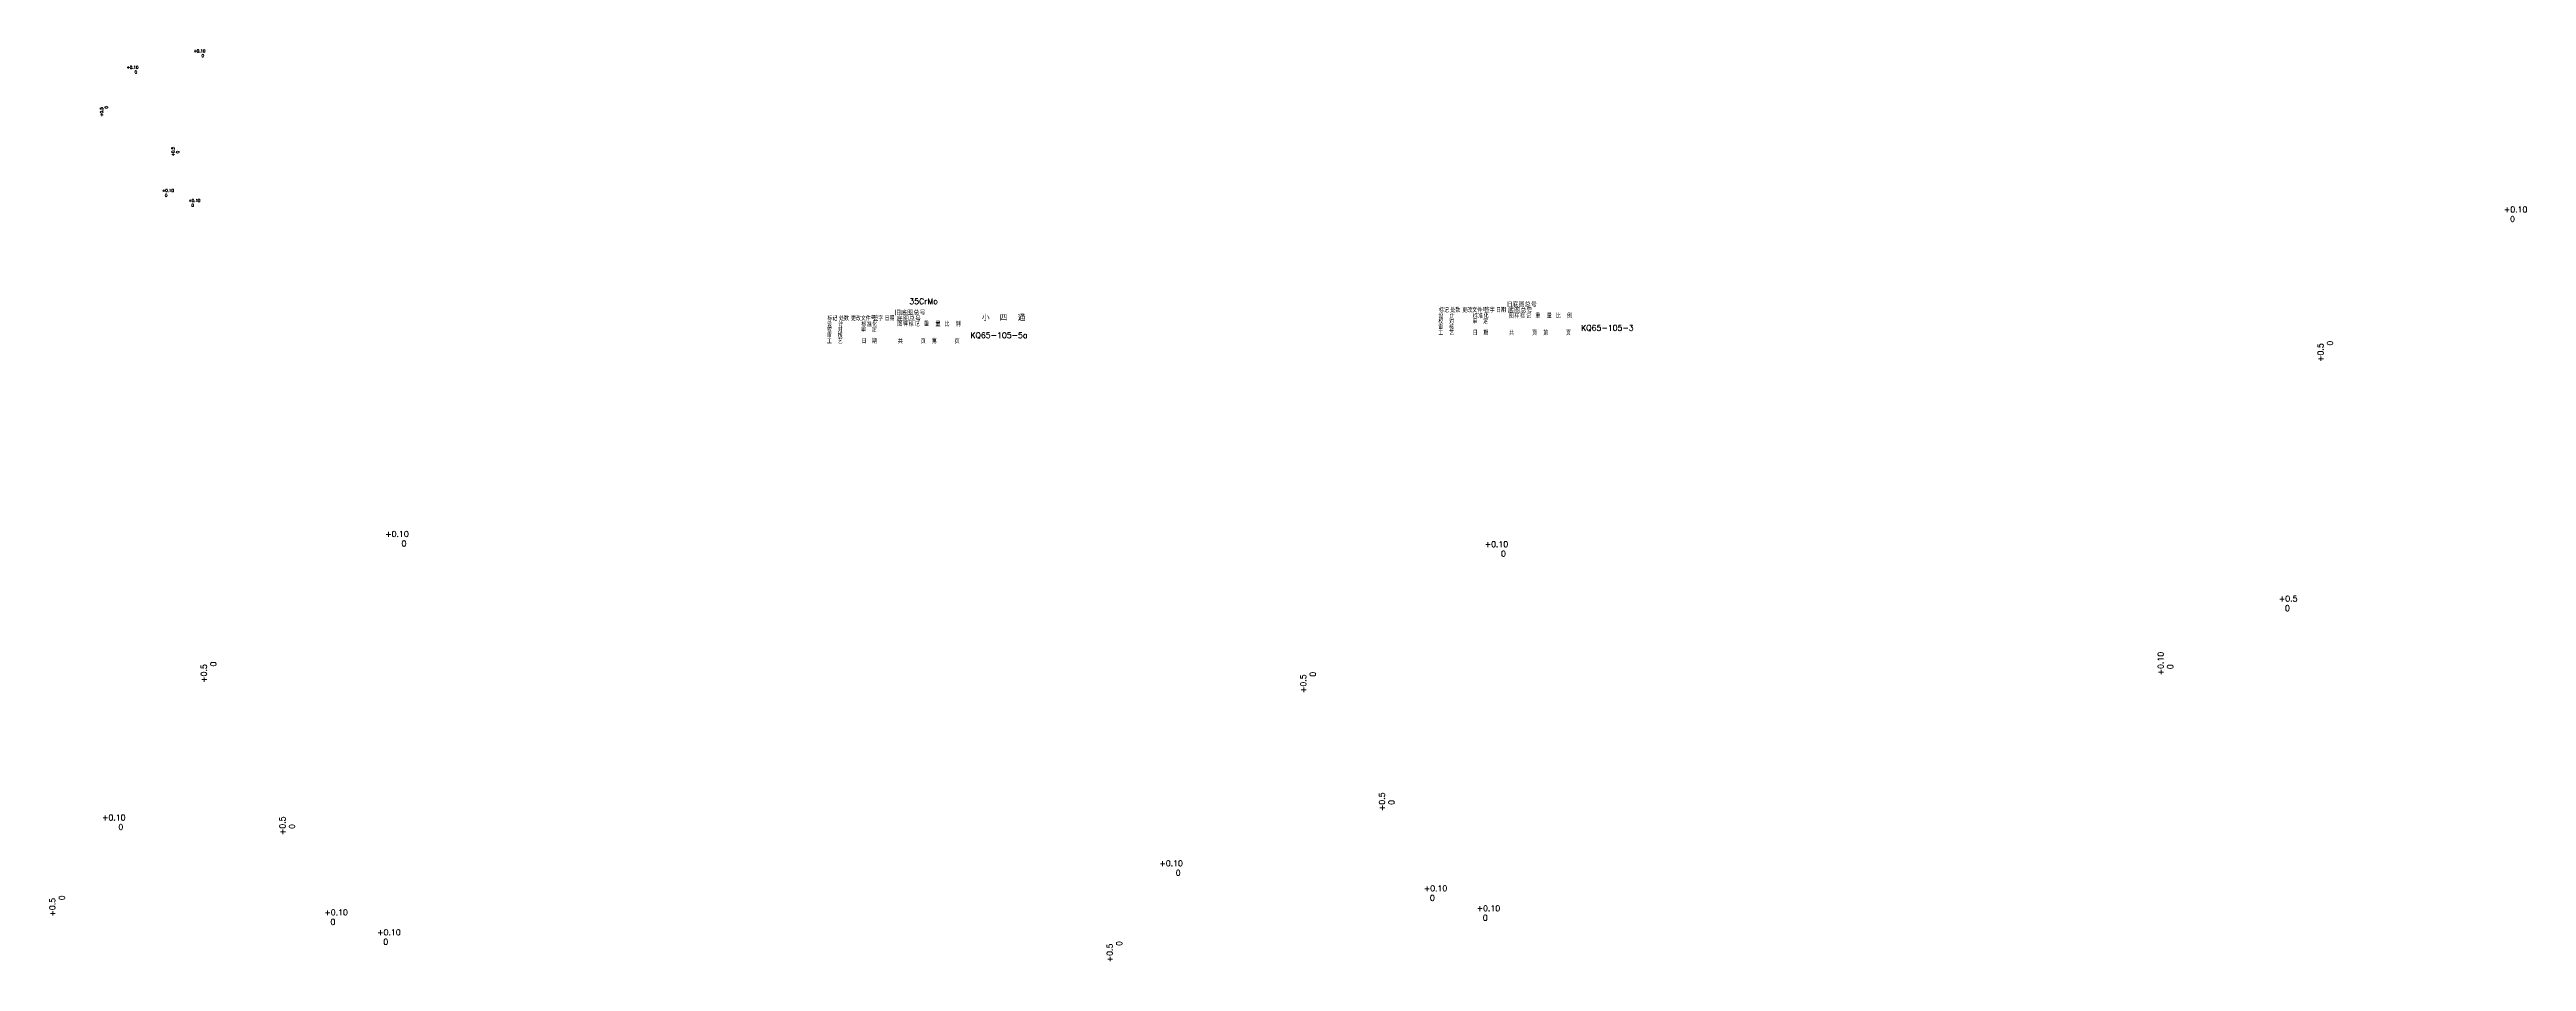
# Model space of a CAD drawing. Header units: millimetres. Extents: x 1188 to 14709, y -1491 to 2629.
# Drawn here: x 10334 to 12506, y 35 to 835 of the extents above; entities that cross this region are included whole.
import ezdxf

# ---------------------------------------------------------------- set-up
doc = ezdxf.new("R2010")
doc.units = ezdxf.units.MM
doc.layers.get('0').update_dxf_attribs({"lineweight": 50})
doc.layers.add('1', color=3, linetype='Continuous', lineweight=15)
doc.styles.add('GB2312', font='')
doc.styles.add('HZ', font='txt', dxfattribs={"width": 0.8, "bigfont": 'hztxt'})
doc.styles.add('HZTXT', font='txt', dxfattribs={"bigfont": 'HZTXT'})
doc.styles.get('GB2312').set_extended_font_data('FangSong_GB2312')

msp = doc.modelspace()

# ---------------------------------------------------------------- texts
at = {"color": 3, "char_height": 5, "width": 36.1292, "attachment_point": 1}
for s, insert, style in [('KQ65-105-5a', (11141.42327, 587.04441), 'HZTXT'), ('{\\Ftxt,hztxt|c134;KQ65-105-3}', (11677.09863, 593.50671), 'GB2312')]:
    msp.add_mtext(s, dxfattribs=dict(at, insert=insert, style=style))
at = {"layer": '1', "style": 'HZ', "width": 0.8}
for s, p in [('标记', (11552.38792, 604.56219)), ('处数', (11562.43212, 604.56219)), ('更改文件号', (11572.96994, 604.56219)), ('签字', (11592.56472, 604.56219)), ('日期', (11602.48643, 604.56219)), ('校', (11015.59582, 587.46955)), ('设', (11015.71831, 592.21259)), ('审', (11015.59582, 582.24204)), ('标记', (11016.14814, 597.35131)), ('核', (11025.07585, 582.38902)), ('对', (11025.07585, 587.46955)), ('计', (11025.58437, 592.21259)), ('处数', (11026.19234, 597.35131)), ('更改文件号', (11036.73016, 597.35131)), ('审', (11045.59813, 587.37017)), ('标', (11045.85238, 592.12924)), ('准', (11050.60167, 592.12924)), ('定', (11054.95567, 587.37017)), ('化', (11055.33241, 592.27622)), ('签字', (11056.32494, 597.35131)), ('日期', (11066.24665, 597.35131)), ('图', (11077.41565, 592.35413)), ('样', (11082.31526, 592.35413)), ('标', (11087.33736, 592.35413)), ('记', (11092.60445, 592.35413)), ('重', (11100.76918, 592.42614)), ('量', (11110.81884, 592.42614)), ('比', (11118.81736, 592.35413)), ('例', (11128.49409, 592.35413)), ('校', (11551.8356, 594.68043)), ('工', (11551.8356, 584.43195)), ('设', (11551.95809, 599.42348)), ('审', (11551.8356, 589.45292)), ('核', (11561.31563, 589.5999)), ('对', (11561.31563, 594.68043)), ('艺', (11561.31563, 584.57892)), ('计', (11561.82414, 599.42348)), ('审', (11581.83791, 594.58105)), ('标', (11582.09216, 599.34013)), ('日', (11582.09216, 584.67005)), ('准', (11586.84145, 599.34013)), ('定', (11591.19544, 594.58105)), ('期', (11591.4497, 584.67005)), ('化', (11591.57219, 599.4871)), ('图', (11613.65543, 599.56501)), ('共', (11614.0229, 584.4265)), ('样', (11618.55504, 599.56501)), ('标', (11623.57714, 599.56501)), ('记', (11628.84422, 599.56501)), ('页', (11634.1113, 584.57348)), ('重', (11637.00896, 599.63703)), ('第', (11643.91052, 584.57348)), ('量', (11647.05862, 599.63703)), ('比', (11655.05714, 599.56501)), ('页', (11663.87643, 584.57348)), ('例', (11664.73387, 599.56501)), ('工', (11015.59582, 577.22106)), ('艺', (11025.07585, 577.36804)), ('日', (11045.85238, 577.45917)), ('期', (11055.20992, 577.45917)), ('共', (11077.78313, 577.21562)), ('页', (11097.87153, 577.36259)), ('第', (11107.67075, 577.36259)), ('页', (11127.63666, 577.36259))]:
    msp.add_text(s, height=4, dxfattribs=at).set_placement(p)
at = {"layer": '1', "style": 'HZTXT'}
for s, height, p in [('旧底图总号', 4, (11611.36007, 609.42944)), ('底图总号', 4, (11612.88561, 604.09275)), ('旧底图总号', 4, (11075.12029, 602.21856)), ('底图总号', 4, (11076.64583, 596.88186)), ('小  四  通', 5, (11151.57003, 597.25336))]:
    msp.add_text(s, height=height, dxfattribs=at).set_placement(p)
at = {"layer": '1', "attachment_point": 1}
for s, insert, char_height, width, style in [(' \\Ftxt.shx,hztxt.shx;+0.10\\P    0', (10458.21318, 835.04683), 2.5, 13.6479, 'GB2312'), (' \\Ftxt.shx,hztxt.shx;+0.10\\P    0', (10399.47309, 820.74027), 2.5, 13.6479, 'GB2312'), (' {\\Ftxt,hztxt|c134;+0.10\\P  0}', (10430.53492, 712.69448), 2.5, 13.6479, 'GB2312'), (' {\\Ftxt,hztxt|c134;+0.10\\P  0}', (10453.71756, 703.97989), 2.5, 13.6479, 'GB2312'), (' {\\Ftxt,hztxt|c134;+0.10\\P  0}', (12482.95961, 697.35029), 5, 27.2958, 'GB2312'), ('35CrMo', (11087.90723, 616.86179), 5, 43.2193, 'HZTXT'), (' \\Ftxt.shx,hztxt.shx;+0.10\\P    0', (10624.68022, 412.78174), 5, 27.2958, 'GB2312'), (' \\Ftxt.shx,hztxt.shx;+0.10\\P    0', (11589.03069, 403.84008), 5, 27.2958, 'GB2312'), (' {\\Ftxt,hztxt|c134;+0.5\\P  0}', (12285.58444, 356.08633), 5, 27.2958, 'GB2312'), (' \\Ftxt.shx,hztxt.shx;+0.10\\P    0', (10376.29192, 164.15571), 5, 27.2958, 'GB2312'), (' \\Ftxt.shx,hztxt.shx;+0.10\\P    0', (11303.69442, 124.07563), 5, 27.2958, 'GB2312'), (' {\\Ftxt,hztxt|c134;+0.10\\P  0}', (11535.59781, 102.06273), 5, 27.2958, 'GB2312'), (' {\\Ftxt,hztxt|c134;+0.10\\P  0}', (10571.24734, 81.00439), 5, 27.2958, 'GB2312'), (' {\\Ftxt,hztxt|c134;+0.10\\P  0}', (11581.9631, 84.63354), 5, 27.2958, 'GB2312'), (' {\\Ftxt,hztxt|c134;+0.10\\P  0}', (10617.61263, 63.5752), 5, 27.2958, 'GB2312')]:
    msp.add_mtext(s, dxfattribs=dict(at, insert=insert, char_height=char_height, width=width, style=style))
at = {"layer": '1', "attachment_point": 1, "rotation": 90, "style": 'GB2312'}
for s, insert, char_height, width in [(' \\Ftxt.shx,hztxt.shx;+0.5\\P    0', (10378.20653, 774.32309), 2.5, 13.6479), (' {\\Ftxt,hztxt|c134;+0.5\\P  0}', (10440.80035, 739.56751), 2.5, 13.6479), (' \\Ftxt.shx,hztxt.shx;+0.5\\P    0', (12323.17781, 557.60839), 5, 27.2958), (' {\\Ftxt,hztxt|c134;+0.10\\P  0}', (12182.93623, 282.82119), 5, 27.2958), (' \\Ftxt.shx,hztxt.shx;+0.5\\P    0', (10466.59057, 276.26161), 5, 27.2958), (' \\Ftxt.shx,hztxt.shx;+0.5\\P    0', (11430.94104, 267.31995), 5, 27.2958), (' {\\Ftxt,hztxt|c134;+0.5\\P  0}', (11499.92926, 163.8361), 5, 27.2958), (' {\\Ftxt,hztxt|c134;+0.5\\P  0}', (10535.57879, 142.77776), 5, 27.2958), (' \\Ftxt.shx,hztxt.shx;+0.5\\P    0', (10333.7588, 71.32136), 5, 27.2958), (' \\Ftxt.shx,hztxt.shx;+0.5\\P    0', (11261.1613, 31.24127), 5, 27.2958)]:
    msp.add_mtext(s, dxfattribs=dict(at, insert=insert, char_height=char_height, width=width))

doc.saveas('drawing.dxf')
